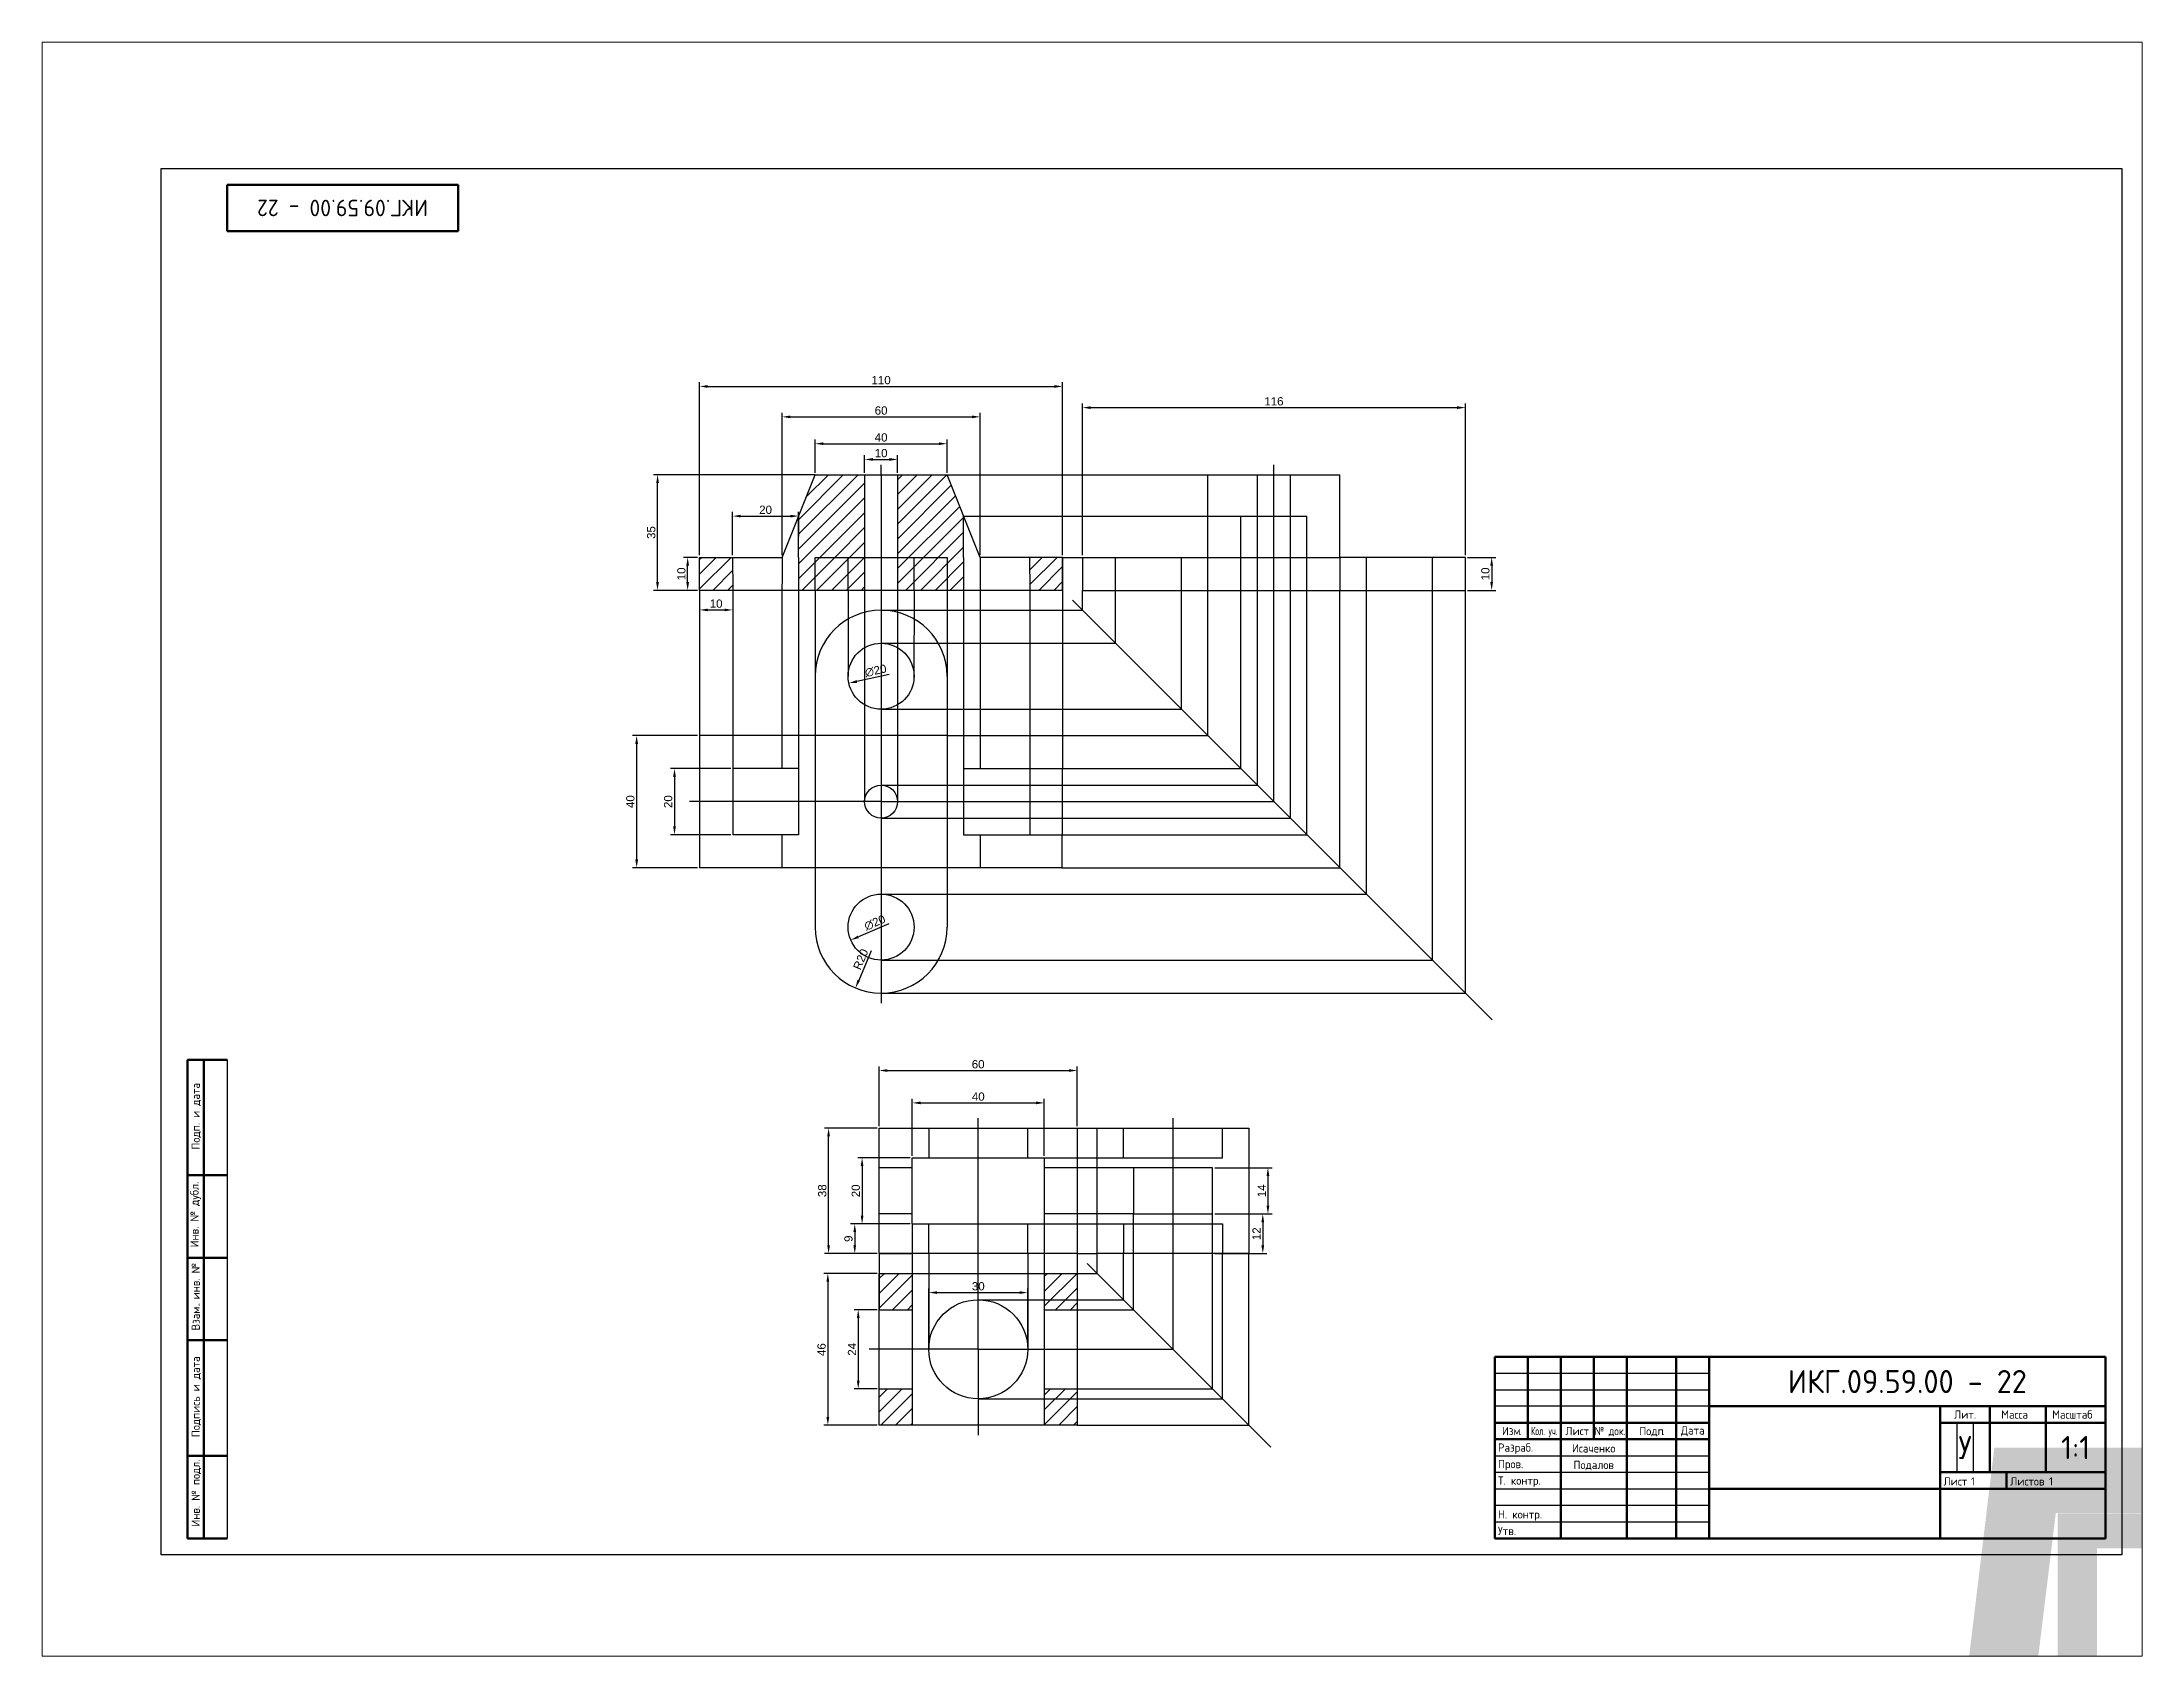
# Paper-space layout 'Лист1' of a CAD drawing. Header units: millimetres. Extents: x 100 to 231, y 56 to 156.
# The model-space entities are those that its viewports show. They can reach past a viewport. Long polylines and large blocks are cut down to what shows.
import ezdxf
from ezdxf.enums import TextEntityAlignment as Align

# ---------------------------------------------------------------- set-up
doc = ezdxf.new("R2018")
doc.units = ezdxf.units.MM
doc.linetypes.add('ACAD_ISO10W100', pattern=[18, 12, -3, 0, -3])
doc.linetypes.add('JIS_02_2.0', pattern=[3, 2, -1])
for name, color, linetype in [('Линия связи', 92, 'Continuous'), ('Невидимая', 140, 'JIS_02_2.0'), ('оси симметрии', 20, 'ACAD_ISO10W100'), ('Размеры', 240, 'Continuous'), ('форматки', 7, 'Continuous'), ('Штриховка', 124, 'Continuous')]:
    doc.layers.add(name, color=color, linetype=linetype)
doc.layers.add('Чертёж', color=7, linetype='Continuous', lineweight=30)
doc.styles.add('GOST-2.304_Type-B', font='GOST Common.ttf')
doc.styles.get("Standard").update_dxf_attribs({"font": 'arial.ttf'})
doc.dimstyles.new('ISO-25', dxfattribs={"dimtxt": 2.5, "dimasz": 2.5, "dimexe": 1.25, "dimexo": 0.625, "dimtad": 1, "dimtxsty": 'Standard', "dimcen": 2.5, "dimadec": 0, "dimazin": 0, "dimtfac": 1, "dimtmove": 0, "dimatfit": 3, "dimfxl": 1, "dimarcsym": 0})
pattern_1 = [(45, (-627.3834, -187.195), (-2.245064, 2.245064), [])]

psp = doc.layouts.new('Лист1')

msp = doc.modelspace()

# ---------------------------------------------------------------- blocks, each defined once
blk = doc.blocks.new('ACAD_SPDS_TB_18')
at = {"linetype": 'Continuous', "lineweight": 60}
for p, q in [((-12, 145), (0, 145)), ((-12, 145), (-12, 0)), ((-7, 145), (-7, 0)), ((-12, 110), (0, 110)), ((-12, 85), (0, 85)), ((-12, 60), (0, 60)), ((-12, 25), (0, 25)), ((-12, 0), (0, 0))]:
    blk.add_line(p, q, dxfattribs=at)
at = {"linetype": 'Continuous', "lineweight": 30}
blk.add_line((0, 145), (0, 0), dxfattribs=at)
at = {"style": 'GOST-2.304_Type-B'}
for s, p in [('Подп. и дата', (-8.25, 117.77)), ('Инв. № дубл.', (-8.62, 88.14)), ('Взам. инв. №', (-8.25, 62.96)), ('. ', (-8.25, 70.58)), ('Подпись и дата', (-8.25, 30.64)), ('Инв. № подл.', (-8.25, 3.57))]:
    blk.add_text(s, height=2.5, rotation=90, dxfattribs=at).set_placement(p)
for tag, p in [('ПОДП_ДАТА_2', (-3.5, 127.5)), ('ИНВ_Н_ДУБЛ', (-3.65, 97.5)), ('ВЗАМ_ИНВ_Н', (-3.5, 71.94)), ('ПОДП_ДАТА_1', (-3.5, 42.5)), ('ИНВ_НОМ_ПОДЛ', (-3.5, 12.5))]:
    blk.add_attdef(tag, text='', height=2.5, rotation=90, dxfattribs=at).set_placement(p, align=Align.MIDDLE_CENTER)
at = {"style": 'GOST-2.304_Type-B', "flags": 1}
blk.add_attdef('ИДЕНТИФИКАТОР_НАДПИСИ', (-12.12, -11.58), '', height=2.5, dxfattribs=at)
blk = doc.blocks.new('ACAD_SPDS_TB_08')
at = {"linetype": 'Continuous', "lineweight": 60}
for p, q in [((0, 0), (0, -14)), ((70, 0), (0, 0)), ((70, 0), (70, -14)), ((70, -14), (0, -14))]:
    blk.add_line(p, q, dxfattribs=at)
at = {"style": 'GOST-2.304_Type-B', "flags": 8}
blk.add_attdef('ОБОЗНАЧЕНИЕ_ДОКУМЕНТА', text='', height=5, dxfattribs=at).set_placement((35, -7), align=Align.MIDDLE_CENTER)
at = {"style": 'GOST-2.304_Type-B', "flags": 1}
blk.add_attdef('ИДЕНТИФИКАТОР_НАДПИСИ', (-0.4, -20.95), '', height=2.5, dxfattribs=at)
blk = doc.blocks.new('ACAD_SPDS_TB_06')
at = {"linetype": 'Continuous', "lineweight": 60}
for p, q in [((-185, 55), (0, 55)), ((-185, 55), (-185, 0)), ((-175, 55), (-175, 30)), ((-165, 55), (-165, 0)), ((-155, 55), (-155, 30)), ((-145, 55), (-145, 0)), ((-130, 55), (-130, 0)), ((-120, 55), (-120, 0)), ((0, 55), (0, 0)), ((-120, 40), (0, 40)), ((-185, 35), (-120, 35)), ((-185, 30), (-120, 30)), ((-120, 15), (0, 15)), ((-185, 0), (0, 0))]:
    blk.add_line(p, q, dxfattribs=at)
at = {"linetype": 'Continuous', "lineweight": 25}
for p, q in [((-185, 50), (-120, 50)), ((-185, 45), (-120, 45)), ((-185, 25), (-120, 25)), ((-185, 20), (-120, 20)), ((-185, 15), (-120, 15)), ((-185, 10), (-120, 10)), ((-185, 5), (-120, 5))]:
    blk.add_line(p, q, dxfattribs=at)
at = {"lineweight": 25}
blk.add_line((-120, 40), (-185, 40), dxfattribs=at)
at = {"lineweight": 60}
for p, q in [((-50, 40), (-50, 0)), ((-35, 40), (-35, 20)), ((-18, 40), (-18, 20)), ((-50, 35), (0, 35)), ((-50, 20), (0, 20)), ((-30, 20), (-30, 15))]:
    blk.add_line(p, q, dxfattribs=at)
for p, q in [((-45, 35), (-45, 20)), ((-40, 35), (-40, 20)), ((-130, 20), (-120, 20))]:
    blk.add_line(p, q)
at = {"style": 'GOST-2.304_Type-B'}
for s, p in [('Изм', (-180, 31.25)), ('Лист', (-160, 31.25)), ('Подп', (-137.5, 31.25)), ('Дата', (-125, 31.44))]:
    blk.add_text(s, height=2.5, dxfattribs=at).set_placement(p, align=Align.CENTER)
at = {"style": 'GOST-2.304_Type-B', "width": 0.70447}
blk.add_text('Кол. уч.', height=2.5, dxfattribs=at).set_placement((-174, 31.25), (-166, 31.25), align=Align.FIT)
at = {"style": 'GOST-2.304_Type-B', "width": 0.9}
blk.add_text('№ док.', height=2.5, dxfattribs=at).set_placement((-150, 31.25), align=Align.CENTER)
at = {"style": 'GOST-2.304_Type-B'}
for s, p in [('Разраб.', (-184, 26.25)), ('.', (-177.56, 31.25)), ('.', (-134.25, 31.25)), ('Пров.', (-184, 21.25)), ('Т. контр.', (-184, 16.25)), ('Лист', (-49.02, 16)), ('Листов', (-28.83, 16)), ('Н. контр.', (-184, 6)), ('Утв.', (-184, 1))]:
    blk.add_text(s, height=2.5, dxfattribs=at).set_placement(p)
at = {"linetype": 'Continuous', "char_height": 2.5, "attachment_point": 5, "style": 'GOST-2.304_Type-B'}
for s, insert, width in [('Лит.', (-42.5, 37.5), 14), ('Масса', (-27.5, 37.5), 14), ('Масштаб', (-10, 37.5), 19)]:
    blk.add_mtext(s, dxfattribs=dict(at, insert=insert, width=width))
at = {"style": 'GOST-2.304_Type-B'}
for tag, p, flags in [('ИДЕНТИФИКАТОР_НАДПИСИ', (-185.34, 60.88), 1), ('ЛИСТ', (-40.73, 16), 8), ('ЛИСТОВ', (-17.07, 16), 8)]:
    blk.add_attdef(tag, p, '', height=2.5, dxfattribs=dict(at, flags=flags))
at = {"style": 'GOST-2.304_Type-B', "flags": 8}
for tag, p in [('ИЗМ_4', (-180, 51)), ('ИЗМ_4_КОЛ_УЧ', (-170, 51)), ('ИЗМ_4_ЛИСТ', (-160, 51)), ('ИЗМ_4_N_ДОК', (-150, 51)), ('ИЗМ_4_ДАТА', (-125, 51)), ('ИЗМ_3', (-180, 46)), ('ИЗМ_3_КОЛ_УЧ', (-170, 46)), ('ИЗМ_3_ЛИСТ', (-160, 46)), ('ИЗМ_3_N_ДОК', (-150, 46)), ('ИЗМ_3_ДАТА', (-125, 46)), ('ИЗМ_2', (-180, 41)), ('ИЗМ_1', (-180, 36)), ('ИЗМ_2_КОЛ_УЧ', (-170, 41)), ('ИЗМ_1_КОЛ_УЧ', (-170, 36)), ('ИЗМ_2_ЛИСТ', (-160, 41)), ('ИЗМ_1_ЛИСТ', (-160, 36)), ('ИЗМ_2_N_ДОК', (-150, 41)), ('ИЗМ_1_N_ДОК', (-150, 36)), ('ИЗМ_2_ДАТА', (-125, 41)), ('ИЗМ_1_ДАТА', (-125, 36)), ('РАЗРАБ_ФИО', (-155, 26)), ('РАЗРАБ_ДАТА', (-125, 26)), ('ПРОВ_ФИО', (-155, 21)), ('ПРОВ_ДАТА', (-125, 21)), ('ДОЛЖНОСТЬ_1', (-175, 11)), ('ДОЛЖНОСТЬ_1_ФИО', (-155, 11)), ('ТКОНТР_ФИО', (-155, 16)), ('ДОЛЖНОСТЬ_1_ДАТА', (-125, 11)), ('ТКОНТР_ДАТА', (-125, 16)), ('НКОНТР_ФИО', (-155, 6)), ('НКОНТР_ДАТА', (-125, 6)), ('УТВ_ФИО', (-155, 1)), ('УТВ_ДАТА', (-125, 1))]:
    blk.add_attdef(tag, text='', height=2.5, dxfattribs=at).set_placement(p, align=Align.CENTER)
at = {"style": 'GOST-2.304_Type-B'}
blk.add_attdef('ОБОЗНАЧЕНИЕ_ДОКУМЕНТА', text='', height=5, dxfattribs=at).set_placement((-60, 47.5), align=Align.MIDDLE_CENTER)
at = {"lineweight": 30, "flags": 104}
for tag, p in [('НАИМЕНОВАНИЕ_ДОКУМЕНТА', (-85, 27.5)), ('ОБОЗНАЧЕНИЕ_МАТЕРИАЛА', (-85, 7.5)), ('НАИМЕНОВАНИЕ_ПРЕДПРИЯТИЯ', (-25, 7.5))]:
    blk.add_attdef(tag, text='', height=3.5, dxfattribs=at).set_placement(p, align=Align.MIDDLE_CENTER)
at = {"style": 'GOST-2.304_Type-B', "flags": 8}
for tag, p in [('Л1', (-47.5, 27.5)), ('Л2', (-42.5, 27.5)), ('Л3', (-37.5, 27.5)), ('МАССА', (-26.5, 27.5)), ('МАСШТАБ', (-9, 27.5))]:
    blk.add_attdef(tag, text='', height=2.5, dxfattribs=at).set_placement(p, align=Align.MIDDLE_CENTER)
blk = doc.blocks.new('*D27')
at = {"layer": 'Defpoints', "color": 0, "transparency": 16777216}
for p in [(1985.12, 2539.91), (1997.86, 2539.9), (1997.82, 2504.9)]:
    blk.add_point(p, dxfattribs=at)
at = {"layer": 'Размеры', "color": 0, "lineweight": -2, "transparency": 16777216}
for p, q in [((1997.23, 2539.9), (1983.87, 2539.91)), ((1985.09, 2507.41), (1985.11, 2537.41)), ((1997.2, 2504.9), (1983.83, 2504.91))]:
    blk.add_line(p, q, dxfattribs=at)
at = {"layer": 'Размеры', "color": 0, "transparency": 16777216}
for points in [[(1984.7, 2537.41), (1985.53, 2537.41), (1985.12, 2539.91)], [(1984.67, 2507.41), (1985.5, 2507.41), (1985.08, 2504.91)]]:
    blk.add_solid(points, dxfattribs=at)
at = {"layer": 'Размеры', "color": 0, "transparency": 16777216, "insert": (1983.2, 2522.41), "char_height": 2.5, "attachment_point": 5, "rotation": 89.94751}
blk.add_mtext('35', dxfattribs=at)
blk = doc.blocks.new('*D28')
at = {"layer": 'Defpoints', "color": 0, "transparency": 16777216}
for p in [(1994.22, 2514.9), (1997.82, 2514.9), (1997.82, 2504.9)]:
    blk.add_point(p, dxfattribs=at)
at = {"layer": 'Размеры', "color": 0, "lineweight": -2, "transparency": 16777216}
for p, q in [((1997.2, 2514.9), (1992.97, 2514.9)), ((1994.22, 2507.4), (1994.22, 2512.4)), ((1997.2, 2504.9), (1992.97, 2504.9))]:
    blk.add_line(p, q, dxfattribs=at)
at = {"layer": 'Размеры', "color": 0, "transparency": 16777216}
for points in [[(1993.81, 2512.4), (1994.64, 2512.4), (1994.22, 2514.9)], [(1993.81, 2507.4), (1994.64, 2507.4), (1994.22, 2504.9)]]:
    blk.add_solid(points, dxfattribs=at)
at = {"layer": 'Размеры', "color": 0, "transparency": 16777216, "insert": (1992.32, 2509.9), "char_height": 2.5, "attachment_point": 5, "rotation": 90}
blk.add_mtext('10', dxfattribs=at)
blk = doc.blocks.new('*D29')
at = {"layer": 'Defpoints', "color": 0, "transparency": 16777216}
for p in [(2072.82, 2549.33), (2032.82, 2539.9), (2072.82, 2539.9)]:
    blk.add_point(p, dxfattribs=at)
at = {"layer": 'Размеры', "color": 0, "lineweight": -2, "transparency": 16777216}
for p, q in [((2032.82, 2540.52), (2032.82, 2550.58)), ((2035.32, 2549.33), (2070.32, 2549.33)), ((2072.82, 2540.52), (2072.82, 2550.58))]:
    blk.add_line(p, q, dxfattribs=at)
at = {"layer": 'Размеры', "color": 0, "transparency": 16777216}
for points in [[(2035.32, 2549.75), (2035.32, 2548.92), (2032.82, 2549.33)], [(2070.32, 2549.75), (2070.32, 2548.92), (2072.82, 2549.33)]]:
    blk.add_solid(points, dxfattribs=at)
at = {"layer": 'Размеры', "color": 0, "transparency": 16777216, "insert": (2052.82, 2551.23), "char_height": 2.5, "attachment_point": 5}
blk.add_mtext('40', dxfattribs=at)
blk = doc.blocks.new('*D30')
at = {"layer": 'Defpoints', "color": 0, "transparency": 16777216}
for p in [(2082.82, 2557.47), (2022.82, 2514.9), (2082.82, 2514.9)]:
    blk.add_point(p, dxfattribs=at)
at = {"layer": 'Размеры', "color": 0, "lineweight": -2, "transparency": 16777216}
for p, q in [((2022.82, 2515.52), (2022.82, 2558.72)), ((2025.32, 2557.47), (2080.32, 2557.47)), ((2082.82, 2515.52), (2082.82, 2558.72))]:
    blk.add_line(p, q, dxfattribs=at)
at = {"layer": 'Размеры', "color": 0, "transparency": 16777216}
for points in [[(2025.32, 2557.88), (2025.32, 2557.05), (2022.82, 2557.47)], [(2080.32, 2557.88), (2080.32, 2557.05), (2082.82, 2557.47)]]:
    blk.add_solid(points, dxfattribs=at)
at = {"layer": 'Размеры', "color": 0, "transparency": 16777216, "insert": (2052.82, 2559.37), "char_height": 2.5, "attachment_point": 5}
blk.add_mtext('60', dxfattribs=at)
blk = doc.blocks.new('*D31')
at = {"layer": 'Defpoints', "color": 0, "transparency": 16777216}
for p in [(2107.82, 2566.68), (1997.82, 2514.9), (2107.82, 2514.9)]:
    blk.add_point(p, dxfattribs=at)
at = {"layer": 'Размеры', "color": 0, "lineweight": -2, "transparency": 16777216}
for p, q in [((1997.82, 2515.52), (1997.82, 2567.93)), ((2000.32, 2566.68), (2105.32, 2566.68)), ((2107.82, 2515.52), (2107.82, 2567.93))]:
    blk.add_line(p, q, dxfattribs=at)
at = {"layer": 'Размеры', "color": 0, "transparency": 16777216}
for points in [[(2000.32, 2567.1), (2000.32, 2566.26), (1997.82, 2566.68)], [(2105.32, 2567.1), (2105.32, 2566.26), (2107.82, 2566.68)]]:
    blk.add_solid(points, dxfattribs=at)
at = {"layer": 'Размеры', "color": 0, "transparency": 16777216, "insert": (2052.82, 2568.58), "char_height": 2.5, "attachment_point": 5}
blk.add_mtext('110', dxfattribs=at)
blk = doc.blocks.new('*D32')
at = {"layer": 'Defpoints', "color": 0, "transparency": 16777216}
for p in [(2027.83, 2527.4), (2007.82, 2514.9), (2027.82, 2514.9)]:
    blk.add_point(p, dxfattribs=at)
at = {"layer": 'Размеры', "color": 0, "lineweight": -2, "transparency": 16777216}
for p, q in [((2007.82, 2515.52), (2007.83, 2528.65)), ((2010.33, 2527.4), (2025.33, 2527.4)), ((2027.82, 2515.52), (2027.83, 2528.65))]:
    blk.add_line(p, q, dxfattribs=at)
at = {"layer": 'Размеры', "color": 0, "transparency": 16777216}
for points in [[(2010.33, 2527.82), (2010.33, 2526.98), (2007.83, 2527.4)], [(2025.33, 2527.81), (2025.33, 2526.98), (2027.83, 2527.4)]]:
    blk.add_solid(points, dxfattribs=at)
at = {"layer": 'Размеры', "color": 0, "transparency": 16777216, "insert": (2017.83, 2529.3), "char_height": 2.5, "attachment_point": 5, "rotation": 359.99139}
blk.add_mtext('20', dxfattribs=at)
blk = doc.blocks.new('*D33')
at = {"layer": 'Defpoints', "color": 0, "transparency": 16777216}
for p in [(1997.82, 2504.9), (2007.89, 2504.9), (2007.89, 2498.98)]:
    blk.add_point(p, dxfattribs=at)
at = {"layer": 'Размеры', "color": 0, "lineweight": -2, "transparency": 16777216}
for p, q in [((1997.82, 2504.27), (1997.82, 2497.73)), ((2007.89, 2504.27), (2007.89, 2497.73)), ((2000.32, 2498.98), (2005.39, 2498.98))]:
    blk.add_line(p, q, dxfattribs=at)
at = {"layer": 'Размеры', "color": 0, "transparency": 16777216}
for points in [[(2000.32, 2499.39), (2000.32, 2498.56), (1997.82, 2498.98)], [(2005.39, 2499.39), (2005.39, 2498.56), (2007.89, 2498.98)]]:
    blk.add_solid(points, dxfattribs=at)
at = {"layer": 'Размеры', "color": 0, "transparency": 16777216, "insert": (2002.85, 2500.88), "char_height": 2.5, "attachment_point": 5}
blk.add_mtext('10', dxfattribs=at)
blk = doc.blocks.new('*D34')
at = {"layer": 'Defpoints', "color": 0, "transparency": 16777216}
for p in [(2047.82, 2539.9), (2057.82, 2544.57), (2057.82, 2539.9)]:
    blk.add_point(p, dxfattribs=at)
at = {"layer": 'Размеры', "color": 0, "lineweight": -2, "transparency": 16777216}
for p, q in [((2047.82, 2540.52), (2047.82, 2545.82)), ((2057.82, 2540.52), (2057.82, 2545.82)), ((2050.32, 2544.57), (2055.32, 2544.57))]:
    blk.add_line(p, q, dxfattribs=at)
at = {"layer": 'Размеры', "color": 0, "transparency": 16777216}
for points in [[(2050.32, 2544.98), (2050.32, 2544.15), (2047.82, 2544.57)], [(2055.32, 2544.98), (2055.32, 2544.15), (2057.82, 2544.57)]]:
    blk.add_solid(points, dxfattribs=at)
at = {"layer": 'Размеры', "color": 0, "transparency": 16777216, "insert": (2052.82, 2546.47), "char_height": 2.5, "attachment_point": 5}
blk.add_mtext('10', dxfattribs=at)
blk = doc.blocks.new('*D36')
at = {"layer": 'Defpoints', "color": 0, "transparency": 16777216}
for p in [(2062.01, 2406.84), (2043.63, 2398.96)]:
    blk.add_point(p, dxfattribs=at)
at = {"layer": 'Размеры', "color": 0, "lineweight": -2, "transparency": 16777216}
blk.add_line((2055.16, 2403.9), (2045.93, 2399.94), dxfattribs=at)
at = {"layer": 'Размеры', "color": 0, "transparency": 16777216}
blk.add_solid([(2045.77, 2400.32), (2046.1, 2399.56), (2043.63, 2398.96)], dxfattribs=at)
at = {"layer": 'Размеры', "color": 0, "transparency": 16777216, "insert": (2050.92, 2404.23), "char_height": 2.5, "attachment_point": 5, "rotation": 23.23152}
blk.add_mtext('∅20', dxfattribs=at)
blk = doc.blocks.new('*D37')
at = {"layer": 'Defpoints', "color": 0, "transparency": 16777216}
for p in [(2052.82, 2402.9), (2045.07, 2384.47)]:
    blk.add_point(p, dxfattribs=at)
at = {"layer": 'Размеры', "color": 0, "lineweight": -2, "transparency": 16777216}
blk.add_line((2049.8, 2395.72), (2046.04, 2386.77), dxfattribs=at)
at = {"layer": 'Размеры', "color": 0, "transparency": 16777216}
blk.add_solid([(2045.65, 2386.93), (2046.42, 2386.61), (2045.07, 2384.47)], dxfattribs=at)
at = {"layer": 'Размеры', "color": 0, "transparency": 16777216, "insert": (2046.65, 2393.14), "char_height": 2.5, "attachment_point": 5, "rotation": 67.18239}
blk.add_mtext('R20', dxfattribs=at)
blk = doc.blocks.new('*D38')
at = {"layer": 'Defpoints', "color": 0, "transparency": 16777216}
for p in [(2097.26, 2292.18), (2067.26, 2275.01), (2097.26, 2275.01)]:
    blk.add_point(p, dxfattribs=at)
at = {"layer": 'Размеры', "color": 0, "lineweight": -2, "transparency": 16777216}
for p, q in [((2067.26, 2275.64), (2067.26, 2293.43)), ((2069.76, 2292.18), (2094.76, 2292.18)), ((2097.26, 2275.64), (2097.26, 2293.43))]:
    blk.add_line(p, q, dxfattribs=at)
at = {"layer": 'Размеры', "color": 0, "transparency": 16777216}
for points in [[(2069.76, 2292.6), (2069.76, 2291.77), (2067.26, 2292.18)], [(2094.76, 2292.6), (2094.76, 2291.77), (2097.26, 2292.18)]]:
    blk.add_solid(points, dxfattribs=at)
at = {"layer": 'Размеры', "color": 0, "transparency": 16777216, "insert": (2082.26, 2294.09), "char_height": 2.5, "attachment_point": 5}
blk.add_mtext('30', dxfattribs=at)
blk = doc.blocks.new('*D39')
at = {"layer": 'Defpoints', "color": 0, "transparency": 16777216}
for p in [(2112.26, 2359.45), (2052.26, 2342.01), (2112.26, 2342.01)]:
    blk.add_point(p, dxfattribs=at)
at = {"layer": 'Размеры', "color": 0, "lineweight": -2, "transparency": 16777216}
for p, q in [((2052.26, 2342.64), (2052.26, 2360.7)), ((2112.26, 2342.64), (2112.26, 2360.7)), ((2054.76, 2359.45), (2109.76, 2359.45))]:
    blk.add_line(p, q, dxfattribs=at)
at = {"layer": 'Размеры', "color": 0, "transparency": 16777216}
for points in [[(2054.76, 2359.87), (2054.76, 2359.04), (2052.26, 2359.45)], [(2109.76, 2359.87), (2109.76, 2359.04), (2112.26, 2359.45)]]:
    blk.add_solid(points, dxfattribs=at)
at = {"layer": 'Размеры', "color": 0, "transparency": 16777216, "insert": (2082.22, 2361.35), "char_height": 2.5, "attachment_point": 5}
blk.add_mtext('60', dxfattribs=at)
blk = doc.blocks.new('*D40')
at = {"layer": 'Defpoints', "color": 0, "transparency": 16777216}
for p in [(2036.91, 2342.01), (2052.26, 2342.01), (2052.26, 2304.01)]:
    blk.add_point(p, dxfattribs=at)
at = {"layer": 'Размеры', "color": 0, "lineweight": -2, "transparency": 16777216}
for p, q in [((2051.63, 2342.01), (2035.66, 2342.01)), ((2036.91, 2306.51), (2036.91, 2339.51)), ((2051.63, 2304.01), (2035.66, 2304.01))]:
    blk.add_line(p, q, dxfattribs=at)
at = {"layer": 'Размеры', "color": 0, "transparency": 16777216}
for points in [[(2036.49, 2339.51), (2037.32, 2339.51), (2036.91, 2342.01)], [(2036.49, 2306.51), (2037.32, 2306.51), (2036.91, 2304.01)]]:
    blk.add_solid(points, dxfattribs=at)
at = {"layer": 'Размеры', "color": 0, "transparency": 16777216, "insert": (2035, 2323.04), "char_height": 2.5, "attachment_point": 5, "rotation": 90}
blk.add_mtext('38', dxfattribs=at)
blk = doc.blocks.new('*D41')
at = {"layer": 'Defpoints', "color": 0, "transparency": 16777216}
for p in [(2062.26, 2333.01), (2047.07, 2313.01), (2062.26, 2313.01)]:
    blk.add_point(p, dxfattribs=at)
at = {"layer": 'Размеры', "color": 0, "lineweight": -2, "transparency": 16777216}
for p, q in [((2061.63, 2333.01), (2045.82, 2333.01)), ((2047.07, 2330.51), (2047.07, 2315.51)), ((2061.63, 2313.01), (2045.82, 2313.01))]:
    blk.add_line(p, q, dxfattribs=at)
at = {"layer": 'Размеры', "color": 0, "transparency": 16777216}
for points in [[(2046.65, 2330.51), (2047.48, 2330.51), (2047.07, 2333.01)], [(2046.65, 2315.51), (2047.48, 2315.51), (2047.07, 2313.01)]]:
    blk.add_solid(points, dxfattribs=at)
at = {"layer": 'Размеры', "color": 0, "transparency": 16777216, "insert": (2045.16, 2323.01), "char_height": 2.5, "attachment_point": 5, "rotation": 90}
blk.add_mtext('20', dxfattribs=at)
blk = doc.blocks.new('*D42')
at = {"layer": 'Defpoints', "color": 0, "transparency": 16777216}
for p in [(2052.26, 2313.01), (2044.85, 2304.01), (2052.26, 2304.01)]:
    blk.add_point(p, dxfattribs=at)
at = {"layer": 'Размеры', "color": 0, "lineweight": -2, "transparency": 16777216}
for p, q in [((2051.63, 2313.01), (2043.6, 2313.01)), ((2044.85, 2310.51), (2044.85, 2306.51)), ((2051.63, 2304.01), (2043.6, 2304.01))]:
    blk.add_line(p, q, dxfattribs=at)
at = {"layer": 'Размеры', "color": 0, "transparency": 16777216}
for points in [[(2044.43, 2310.51), (2045.26, 2310.51), (2044.85, 2313.01)], [(2044.43, 2306.51), (2045.26, 2306.51), (2044.85, 2304.01)]]:
    blk.add_solid(points, dxfattribs=at)
at = {"layer": 'Размеры', "color": 0, "transparency": 16777216, "insert": (2042.95, 2308.51), "char_height": 2.5, "attachment_point": 5, "rotation": 90}
blk.add_mtext('9', dxfattribs=at)
blk = doc.blocks.new('*D43')
at = {"layer": 'Defpoints', "color": 0, "transparency": 16777216}
for p in [(2102.26, 2349.65), (2062.26, 2333.01), (2102.26, 2333.01)]:
    blk.add_point(p, dxfattribs=at)
at = {"layer": 'Размеры', "color": 0, "lineweight": -2, "transparency": 16777216}
for p, q in [((2062.26, 2333.64), (2062.26, 2350.9)), ((2064.76, 2349.65), (2099.76, 2349.65)), ((2102.26, 2333.64), (2102.26, 2350.9))]:
    blk.add_line(p, q, dxfattribs=at)
at = {"layer": 'Размеры', "color": 0, "transparency": 16777216}
for points in [[(2064.76, 2350.07), (2064.76, 2349.23), (2062.26, 2349.65)], [(2099.76, 2350.07), (2099.76, 2349.23), (2102.26, 2349.65)]]:
    blk.add_solid(points, dxfattribs=at)
at = {"layer": 'Размеры', "color": 0, "transparency": 16777216, "insert": (2082.26, 2351.55), "char_height": 2.5, "attachment_point": 5}
blk.add_mtext('40', dxfattribs=at)
blk = doc.blocks.new('*D45')
at = {"layer": 'Defpoints', "color": 0, "transparency": 16777216}
for p in [(2052.26, 2298.01), (2036.69, 2252.01), (2052.26, 2252.01)]:
    blk.add_point(p, dxfattribs=at)
at = {"layer": 'Размеры', "color": 0, "lineweight": -2, "transparency": 16777216}
for p, q in [((2051.63, 2298.01), (2035.44, 2298.01)), ((2036.69, 2295.51), (2036.69, 2254.51)), ((2051.63, 2252.01), (2035.44, 2252.01))]:
    blk.add_line(p, q, dxfattribs=at)
at = {"layer": 'Размеры', "color": 0, "transparency": 16777216}
for points in [[(2036.27, 2295.51), (2037.1, 2295.51), (2036.69, 2298.01)], [(2036.27, 2254.51), (2037.1, 2254.51), (2036.69, 2252.01)]]:
    blk.add_solid(points, dxfattribs=at)
at = {"layer": 'Размеры', "color": 0, "transparency": 16777216, "insert": (2034.79, 2274.91), "char_height": 2.5, "attachment_point": 5, "rotation": 90}
blk.add_mtext('46', dxfattribs=at)
blk = doc.blocks.new('*D47')
at = {"layer": 'Defpoints', "color": 0, "transparency": 16777216}
for p in [(2052.26, 2287.01), (2045.89, 2263.01), (2052.26, 2263.01)]:
    blk.add_point(p, dxfattribs=at)
at = {"layer": 'Размеры', "color": 0, "lineweight": -2, "transparency": 16777216}
for p, q in [((2051.63, 2287.01), (2044.64, 2287.01)), ((2045.89, 2284.51), (2045.89, 2265.51)), ((2051.63, 2263.01), (2044.64, 2263.01))]:
    blk.add_line(p, q, dxfattribs=at)
at = {"layer": 'Размеры', "color": 0, "transparency": 16777216}
for points in [[(2045.48, 2284.51), (2046.31, 2284.51), (2045.89, 2287.01)], [(2045.48, 2265.51), (2046.31, 2265.51), (2045.89, 2263.01)]]:
    blk.add_solid(points, dxfattribs=at)
at = {"layer": 'Размеры', "color": 0, "transparency": 16777216, "insert": (2044.01, 2275.01), "char_height": 2.5, "attachment_point": 5, "rotation": 90}
blk.add_mtext('24', dxfattribs=at)
blk = doc.blocks.new('*D48')
at = {"layer": 'Defpoints', "color": 0, "transparency": 16777216}
for p in [(2153.26, 2330.01), (2153.26, 2316.01), (2170.01, 2316.01)]:
    blk.add_point(p, dxfattribs=at)
at = {"layer": 'Размеры', "color": 0, "lineweight": -2, "transparency": 16777216}
for p, q in [((2153.88, 2330.01), (2171.26, 2330.01)), ((2170.01, 2327.51), (2170.01, 2318.51)), ((2153.88, 2316.01), (2171.26, 2316.01))]:
    blk.add_line(p, q, dxfattribs=at)
at = {"layer": 'Размеры', "color": 0, "transparency": 16777216}
for points in [[(2169.59, 2327.51), (2170.43, 2327.51), (2170.01, 2330.01)], [(2169.59, 2318.51), (2170.43, 2318.51), (2170.01, 2316.01)]]:
    blk.add_solid(points, dxfattribs=at)
at = {"layer": 'Размеры', "color": 0, "transparency": 16777216, "insert": (2168.13, 2323.01), "char_height": 2.5, "attachment_point": 5, "rotation": 90}
blk.add_mtext('14', dxfattribs=at)
blk = doc.blocks.new('*D49')
at = {"layer": 'Defpoints', "color": 0, "transparency": 16777216}
for p in [(2153.26, 2316.01), (2153.26, 2304.01), (2168.45, 2304.01)]:
    blk.add_point(p, dxfattribs=at)
at = {"layer": 'Размеры', "color": 0, "lineweight": -2, "transparency": 16777216}
for p, q in [((2153.88, 2316.01), (2169.7, 2316.01)), ((2168.45, 2313.51), (2168.45, 2306.51)), ((2153.88, 2304.01), (2169.7, 2304.01))]:
    blk.add_line(p, q, dxfattribs=at)
at = {"layer": 'Размеры', "color": 0, "transparency": 16777216}
for points in [[(2168.03, 2313.51), (2168.86, 2313.51), (2168.45, 2316.01)], [(2168.03, 2306.51), (2168.86, 2306.51), (2168.45, 2304.01)]]:
    blk.add_solid(points, dxfattribs=at)
at = {"layer": 'Размеры', "color": 0, "transparency": 16777216, "insert": (2166.57, 2310.01), "char_height": 2.5, "attachment_point": 5, "rotation": 90}
blk.add_mtext('12', dxfattribs=at)
blk = doc.blocks.new('*D50')
at = {"layer": 'Defpoints', "color": 0, "transparency": 16777216}
for p in [(2043.05, 2476.78), (2062.6, 2481.02)]:
    blk.add_point(p, dxfattribs=at)
at = {"layer": 'Размеры', "color": 0, "lineweight": -2, "transparency": 16777216}
blk.add_line((2055.31, 2479.44), (2045.49, 2477.31), dxfattribs=at)
at = {"layer": 'Размеры', "color": 0, "transparency": 16777216}
blk.add_solid([(2045.41, 2477.72), (2045.58, 2476.9), (2043.05, 2476.78)], dxfattribs=at)
at = {"layer": 'Размеры', "color": 0, "transparency": 16777216, "insert": (2051.21, 2480.57), "char_height": 2.5, "attachment_point": 5, "rotation": 12.22068}
blk.add_mtext('∅20', dxfattribs=at)
blk = doc.blocks.new('*D51')
at = {"layer": 'Defpoints', "color": 0, "transparency": 16777216}
for p in [(2007.89, 2450.9), (1990.23, 2430.9), (2007.89, 2430.9)]:
    blk.add_point(p, dxfattribs=at)
at = {"layer": 'Размеры', "color": 0, "lineweight": -2, "transparency": 16777216}
for p, q in [((2007.26, 2450.9), (1988.98, 2450.9)), ((1990.23, 2448.4), (1990.23, 2433.4)), ((2007.26, 2430.9), (1988.98, 2430.9))]:
    blk.add_line(p, q, dxfattribs=at)
at = {"layer": 'Размеры', "color": 0, "transparency": 16777216}
for points in [[(1989.82, 2448.4), (1990.65, 2448.4), (1990.23, 2450.9)], [(1989.82, 2433.4), (1990.65, 2433.4), (1990.23, 2430.9)]]:
    blk.add_solid(points, dxfattribs=at)
at = {"layer": 'Размеры', "color": 0, "transparency": 16777216, "insert": (1988.33, 2440.9), "char_height": 2.5, "attachment_point": 5, "rotation": 90}
blk.add_mtext('20', dxfattribs=at)
blk = doc.blocks.new('*D52')
at = {"layer": 'Defpoints', "color": 0, "transparency": 16777216}
for p in [(1997.82, 2460.9), (1978.77, 2420.9), (1997.82, 2420.9)]:
    blk.add_point(p, dxfattribs=at)
at = {"layer": 'Размеры', "color": 0, "lineweight": -2, "transparency": 16777216}
for p, q in [((1997.2, 2460.9), (1977.52, 2460.9)), ((1978.77, 2458.4), (1978.77, 2423.4)), ((1997.2, 2420.9), (1977.52, 2420.9))]:
    blk.add_line(p, q, dxfattribs=at)
at = {"layer": 'Размеры', "color": 0, "transparency": 16777216}
for points in [[(1978.35, 2458.4), (1979.19, 2458.4), (1978.77, 2460.9)], [(1978.35, 2423.4), (1979.19, 2423.4), (1978.77, 2420.9)]]:
    blk.add_solid(points, dxfattribs=at)
at = {"layer": 'Размеры', "color": 0, "transparency": 16777216, "insert": (1976.87, 2440.9), "char_height": 2.5, "attachment_point": 5, "rotation": 90}
blk.add_mtext('40', dxfattribs=at)
blk = doc.blocks.new('*D53')
at = {"layer": 'Defpoints', "color": 0, "transparency": 16777216}
for p in [(2229.82, 2514.9), (2229.82, 2504.9), (2237.79, 2504.9)]:
    blk.add_point(p, dxfattribs=at)
at = {"layer": 'Размеры', "color": 0, "lineweight": -2, "transparency": 16777216}
for p, q in [((2230.45, 2514.9), (2239.04, 2514.9)), ((2237.79, 2512.4), (2237.79, 2507.4)), ((2230.45, 2504.9), (2239.04, 2504.9))]:
    blk.add_line(p, q, dxfattribs=at)
at = {"layer": 'Размеры', "color": 0, "transparency": 16777216}
for points in [[(2237.37, 2512.4), (2238.2, 2512.4), (2237.79, 2514.9)], [(2237.37, 2507.4), (2238.2, 2507.4), (2237.79, 2504.9)]]:
    blk.add_solid(points, dxfattribs=at)
at = {"layer": 'Размеры', "color": 0, "transparency": 16777216, "insert": (2235.89, 2509.9), "char_height": 2.5, "attachment_point": 5, "rotation": 90}
blk.add_mtext('10', dxfattribs=at)
blk = doc.blocks.new('*D54')
at = {"layer": 'Defpoints', "color": 0, "transparency": 16777216}
for p in [(2229.82, 2560.26), (2113.82, 2514.9), (2229.82, 2514.9)]:
    blk.add_point(p, dxfattribs=at)
at = {"layer": 'Размеры', "color": 0, "lineweight": -2, "transparency": 16777216}
for p, q in [((2113.82, 2515.52), (2113.82, 2561.51)), ((2116.32, 2560.26), (2227.32, 2560.26)), ((2229.82, 2515.52), (2229.82, 2561.51))]:
    blk.add_line(p, q, dxfattribs=at)
at = {"layer": 'Размеры', "color": 0, "transparency": 16777216}
for points in [[(2116.32, 2560.68), (2116.32, 2559.84), (2113.82, 2560.26)], [(2227.32, 2560.68), (2227.32, 2559.84), (2229.82, 2560.26)]]:
    blk.add_solid(points, dxfattribs=at)
at = {"layer": 'Размеры', "color": 0, "transparency": 16777216, "insert": (2171.82, 2562.16), "char_height": 2.5, "attachment_point": 5}
blk.add_mtext('116', dxfattribs=at)

# ---------------------------------------------------------------- dimensions: what is measured, and where the dimension line sits
at = {"layer": 'Размеры'}
for base, p1, p2, picture, middle in [((2107.823, 2566.679), (1997.823, 2514.9), (2107.823, 2514.9), '*D31', (2052.823, 2566.679)), ((2082.823, 2557.465), (2022.823, 2514.896), (2082.823, 2514.898), '*D30', (2052.823, 2557.465)), ((2072.823, 2549.333), (2032.823, 2539.9), (2072.823, 2539.9), '*D29', (2052.823, 2549.333)), ((2112.256, 2359.454), (2052.256, 2342.012), (2112.256, 2342.012), '*D39', (2082.218, 2359.454))]:
    dim = msp.add_linear_dim(base=base, p1=p1, p2=p2, dimstyle='ISO-25', dxfattribs=at)
    dim.commit()
    dim.dimension.update_dxf_attribs({"geometry": picture, "text_midpoint": middle, "dimtype": 160})
for base, p1, p2, picture, middle in [((2229.823, 2560.26), (2113.823, 2514.9), (2229.823, 2514.9), '*D54', (2171.823, 2562.161)), ((2057.823, 2544.566), (2047.823, 2539.9), (2057.823, 2539.9), '*D34', (2052.823, 2546.468)), ((2102.256, 2349.651), (2062.256, 2333.012), (2102.256, 2333.012), '*D43', (2082.256, 2351.552)), ((2097.256, 2292.185), (2067.256, 2275.012), (2097.256, 2275.012), '*D38', (2082.256, 2294.087))]:
    dim = msp.add_linear_dim(base=base, p1=p1, p2=p2, dimstyle='ISO-25', dxfattribs=at)
    dim.commit()
    dim.dimension.update_dxf_attribs({"geometry": picture, "text_midpoint": middle})
for p1, p2, distance, picture, middle in [((1997.823, 2504.9), (1997.855, 2539.9), 12.74, '*D27', (1983.197, 2522.413)), ((2007.823, 2514.898), (2027.823, 2514.895), 12.503, '*D32', (2017.825, 2529.301))]:
    dim = msp.add_aligned_dim(p1=p1, p2=p2, distance=distance, dimstyle='ISO-25', dxfattribs=at)
    dim.commit()
    dim.dimension.update_dxf_attribs({"geometry": picture, "text_midpoint": middle})
for base, p1, p2, picture, middle in [((1994.224, 2514.9), (1997.823, 2504.9), (1997.823, 2514.9), '*D28', (1992.322, 2509.9)), ((2237.787, 2504.9), (2229.823, 2514.9), (2229.823, 2504.9), '*D53', (2235.886, 2509.9)), ((1978.771, 2420.9), (1997.823, 2460.9), (1997.823, 2420.9), '*D52', (1976.87, 2440.9)), ((1990.235, 2430.9), (2007.886, 2450.9), (2007.886, 2430.9), '*D51', (1988.333, 2440.9)), ((2047.065, 2313.012), (2062.256, 2333.012), (2062.256, 2313.012), '*D41', (2045.164, 2323.012)), ((2170.011, 2316.012), (2153.256, 2330.012), (2153.256, 2316.012), '*D48', (2168.13, 2323.012)), ((2168.448, 2304.012), (2153.256, 2316.012), (2153.256, 2304.012), '*D49', (2166.568, 2310.012)), ((2044.846, 2304.012), (2052.256, 2313.012), (2052.256, 2304.012), '*D42', (2042.945, 2308.512)), ((2045.894, 2263.012), (2052.256, 2287.012), (2052.256, 2263.012), '*D47', (2044.014, 2275.012))]:
    dim = msp.add_linear_dim(base=base, p1=p1, p2=p2, angle=90, dimstyle='ISO-25', dxfattribs=at)
    dim.commit()
    dim.dimension.update_dxf_attribs({"geometry": picture, "text_midpoint": middle})
dim = msp.add_linear_dim(base=(2007.886, 2498.978), p1=(1997.823, 2504.9), p2=(2007.886, 2504.898), text='10', dimstyle='ISO-25', dxfattribs=at)
dim.commit()
dim.dimension.update_dxf_attribs({"geometry": '*D33', "text_midpoint": (2002.854, 2500.879)})
for p1, p2, picture, middle in [((2062.597, 2481.016), (2043.05, 2476.783), '*D50', (2051.622, 2478.639)), ((2062.013, 2406.845), (2043.634, 2398.956), '*D36', (2051.694, 2402.416))]:
    dim = msp.add_diameter_dim_2p(p1=p1, p2=p2, dimstyle='ISO-25', dxfattribs=at)
    dim.commit()
    dim.dimension.update_dxf_attribs({"geometry": picture, "text_midpoint": middle, "dimtype": 163})
dim = msp.add_radius_dim(center=(2052.823, 2402.9), mpoint=(2045.067, 2384.465), dimstyle='ISO-25', dxfattribs=at)
dim.commit()
dim.dimension.update_dxf_attribs({"geometry": '*D37', "text_midpoint": (2048.405, 2392.399), "dimtype": 164})
for base, p1, p2, picture, middle in [((2036.906, 2342.012), (2052.256, 2304.012), (2052.256, 2342.012), '*D40', (2036.906, 2323.043)), ((2036.687, 2252.012), (2052.256, 2298.012), (2052.256, 2252.012), '*D45', (2036.687, 2274.911))]:
    dim = msp.add_linear_dim(base=base, p1=p1, p2=p2, angle=90, dimstyle='ISO-25', dxfattribs=at)
    dim.commit()
    dim.dimension.update_dxf_attribs({"geometry": picture, "text_midpoint": middle, "dimtype": 160})

# ---------------------------------------------------------------- hatches: boundary and pattern name
at = {"layer": 'Штриховка', "true_color": 0x139b48}
h = msp.add_hatch(dxfattribs=at)
h.set_pattern_fill('ANSI31', color=114)
h.set_pattern_definition(pattern_1)
h.paths.add_polyline_path([(2047.823, 2539.9), (2032.823, 2539.9), (2027.864, 2527.499), (2027.823, 2514.895), (2027.791, 2504.9), (2032.823, 2504.9), (2032.823, 2514.9), (2047.823, 2514.9)])
h.paths.add_polyline_path([(2077.82, 2527.408), (2072.823, 2539.9), (2057.823, 2539.9), (2057.823, 2514.9), (2072.823, 2514.9), (2072.823, 2504.9), (2077.826, 2504.9), (2077.823, 2514.898)])
h.paths.add_polyline_path([(2072.823, 2514.9), (2062.87, 2514.9), (2062.841, 2504.9), (2072.823, 2504.9)], flags=17)
h.paths.add_polyline_path([(2062.87, 2514.9), (2057.823, 2514.9), (2057.823, 2504.9), (2062.841, 2504.9)], flags=17)
h.paths.add_polyline_path([(2107.823, 2514.9), (2097.823, 2514.899), (2097.9, 2504.9), (2107.823, 2504.9)])
h.paths.add_polyline_path([(2007.823, 2514.898), (1997.823, 2514.9), (1997.823, 2504.9), (2007.886, 2504.9)])
h = msp.add_hatch(dxfattribs=at)
h.set_pattern_fill('ANSI31', color=114)
h.set_pattern_definition(pattern_1)
h.paths.add_polyline_path([(2047.823, 2514.9), (2042.858, 2514.9), (2042.823, 2504.9), (2047.823, 2504.9)])
h.paths.add_polyline_path([(2042.858, 2514.9), (2032.823, 2514.9), (2032.823, 2504.9), (2042.823, 2504.9)])
h = msp.add_hatch(dxfattribs=at)
h.set_pattern_fill('ANSI31', color=114)
h.set_pattern_definition([(45, (-1082.546, -389.3567), (-2.245064, 2.245064), [])])
h.paths.add_polyline_path([(2062.256, 2298.012), (2052.256, 2298.012), (2052.256, 2287.012), (2062.256, 2287.012)])
h.paths.add_polyline_path([(2062.256, 2263.012), (2052.256, 2263.012), (2052.256, 2252.012), (2062.256, 2252.012)])
h.paths.add_polyline_path([(2112.256, 2298.012), (2102.256, 2298.012), (2102.256, 2290.012), (2112.256, 2290.012)])
h.paths.add_polyline_path([(2112.256, 2290.012), (2102.256, 2290.012), (2102.256, 2287.012), (2112.256, 2287.012)])
h.paths.add_polyline_path([(2112.256, 2263.012), (2102.256, 2263.012), (2102.256, 2260.012), (2112.256, 2260.012)])
h.paths.add_polyline_path([(2112.256, 2260.012), (2102.256, 2260.012), (2102.256, 2252.012), (2112.256, 2252.012)])

# ---------------------------------------------------------------- linework, layer by layer
msp.add_line((2032.823, 2539.9), (1997.015, 2539.9))
msp.add_lwpolyline([(1834.696, 2212.74), (1834.696, 2632.74), (2428.696, 2632.74), (2428.696, 2212.74), (1834.696, 2212.74)])
at = {"layer": 'Линия связи'}
for p, q in [((2072.823, 2539.9), (2113.823, 2539.9)), ((2113.823, 2539.9), (2151.823, 2539.9)), ((2077.82, 2527.408), (2113.823, 2527.408)), ((2113.823, 2527.408), (2151.823, 2527.408)), ((2151.823, 2527.408), (2161.823, 2527.408)), ((2022.823, 2514.896), (2022.756, 2498.9)), ((2082.823, 2514.898), (2082.823, 2498.9)), ((2107.823, 2514.9), (2113.823, 2514.9)), ((1997.823, 2504.9), (1997.823, 2498.9)), ((2007.886, 2504.898), (2007.886, 2498.9)), ((2027.791, 2504.9), (2027.791, 2498.9)), ((2032.823, 2504.9), (2032.823, 2498.9)), ((2042.823, 2504.9), (2042.823, 2478.9)), ((2047.823, 2504.9), (2047.823, 2498.9)), ((2057.823, 2504.9), (2057.823, 2498.9)), ((2062.841, 2504.9), (2062.762, 2477.795)), ((2072.823, 2504.9), (2072.823, 2498.9)), ((2077.826, 2504.898), (2077.826, 2464.898)), ((2097.9, 2504.899), (2097.9, 2501.9)), ((2097.9, 2501.9), (2097.9, 2498.9)), ((2107.823, 2504.9), (2107.823, 2501.9)), ((2107.823, 2501.9), (2107.823, 2460.9)), ((2113.823, 2498.9), (2113.823, 2504.9)), ((2123.823, 2488.9), (2123.823, 2504.9)), ((2143.823, 2468.9), (2143.823, 2504.9)), ((2151.823, 2460.9), (2151.823, 2504.9)), ((2161.823, 2450.9), (2161.823, 2504.9)), ((2166.823, 2445.9), (2166.823, 2504.9)), ((2176.823, 2435.9), (2176.823, 2504.9)), ((2181.823, 2430.9), (2181.823, 2504.9)), ((2191.823, 2420.9), (2191.823, 2504.9)), ((2199.823, 2412.9), (2199.823, 2504.9)), ((2219.823, 2392.9), (2219.823, 2504.9)), ((2229.823, 2382.9), (2229.823, 2504.9)), ((1997.823, 2498.9), (1997.823, 2460.9)), ((2007.886, 2498.9), (2007.886, 2460.9)), ((2022.756, 2498.9), (2022.756, 2460.9)), ((2027.791, 2498.9), (2027.791, 2460.9)), ((2032.823, 2498.9), (2032.823, 2478.9)), ((2047.823, 2498.9), (2047.823, 2440.9)), ((2052.823, 2498.9), (2113.823, 2498.9)), ((2057.823, 2498.9), (2057.823, 2440.9)), ((2072.823, 2498.9), (2072.823, 2478.9)), ((2082.823, 2498.9), (2082.823, 2460.9)), ((2097.9, 2498.9), (2097.9, 2460.9)), ((2052.823, 2488.9), (2113.823, 2488.9)), ((2113.823, 2488.9), (2123.823, 2488.9)), ((2052.823, 2468.9), (2113.823, 2468.9)), ((2113.823, 2468.9), (2143.823, 2468.9)), ((2077.826, 2464.898), (2077.826, 2460.9)), ((2007.886, 2460.9), (2007.886, 2450.9)), ((2027.791, 2460.9), (2027.791, 2450.9)), ((2077.826, 2460.9), (2077.826, 2450.9)), ((2097.9, 2460.9), (2097.9, 2450.9)), ((2107.823, 2460.9), (2113.823, 2460.9)), ((2113.823, 2460.9), (2151.823, 2460.9)), ((2097.9, 2450.9), (2113.823, 2450.9)), ((2113.823, 2450.9), (2161.823, 2450.9)), ((2052.823, 2445.9), (2113.823, 2445.9)), ((2113.823, 2445.9), (2166.823, 2445.9)), ((2052.823, 2435.9), (2113.823, 2435.9)), ((2097.9, 2430.9), (2113.823, 2430.9)), ((2113.823, 2435.9), (2176.823, 2435.9)), ((2113.823, 2430.9), (2181.823, 2430.9)), ((2107.569, 2420.9), (2113.823, 2420.9)), ((2113.823, 2420.9), (2191.823, 2420.9)), ((2052.823, 2412.9), (2113.823, 2412.9)), ((2113.823, 2412.9), (2199.823, 2412.9)), ((2052.823, 2392.9), (2113.823, 2392.9)), ((2113.823, 2392.9), (2219.823, 2392.9)), ((2052.823, 2382.9), (2113.823, 2382.9)), ((2113.823, 2382.9), (2229.823, 2382.9)), ((2112.256, 2342.012), (2118.256, 2342.012)), ((2102.256, 2333.012), (2118.256, 2333.012)), ((2129.256, 2330.012), (2112.256, 2330.012)), ((2118.256, 2333.012), (2126.256, 2333.012)), ((2129.256, 2316.012), (2112.256, 2316.012)), ((2129.256, 2304.012), (2129.256, 2316.012)), ((2153.256, 2304.012), (2153.256, 2316.012)), ((2062.256, 2313.012), (2062.256, 2298.012)), ((2102.256, 2313.012), (2102.256, 2298.012)), ((2102.256, 2313.012), (2118.256, 2313.012)), ((2118.256, 2313.012), (2126.256, 2313.012)), ((2052.256, 2304.012), (2052.256, 2298.012)), ((2067.256, 2304.012), (2067.256, 2298.012)), ((2097.256, 2304.012), (2097.256, 2298.012)), ((2112.256, 2304.012), (2112.256, 2298.012)), ((2112.256, 2304.012), (2118.256, 2304.012)), ((2118.256, 2298.012), (2118.256, 2304.012)), ((2126.256, 2290.012), (2126.256, 2304.012)), ((2129.256, 2287.012), (2129.256, 2304.012)), ((2153.256, 2263.012), (2153.256, 2304.012)), ((2156.256, 2260.012), (2156.256, 2304.012)), ((2164.256, 2252.012), (2164.256, 2304.012)), ((2067.256, 2298.012), (2067.256, 2275.012)), ((2097.256, 2298.012), (2097.256, 2275.012)), ((2112.256, 2298.012), (2118.256, 2298.012)), ((2082.256, 2290.012), (2126.256, 2290.012)), ((2112.256, 2287.012), (2129.256, 2287.012)), ((2082.256, 2260.012), (2156.256, 2260.012)), ((2112.256, 2263.012), (2153.256, 2263.012)), ((2112.256, 2252.012), (2164.256, 2252.012))]:
    msp.add_line(p, q, dxfattribs=at)
at = {"layer": 'Невидимая'}
for p, q in [((2166.823, 2504.9), (2166.823, 2539.9)), ((2176.823, 2504.9), (2176.823, 2539.9)), ((2032.823, 2504.9), (2032.823, 2514.9)), ((2032.823, 2514.9), (2047.823, 2514.9)), ((2042.823, 2504.9), (2042.858, 2514.9)), ((2047.823, 2514.9), (2057.823, 2514.9)), ((2057.823, 2514.9), (2072.823, 2514.9)), ((2062.841, 2504.9), (2062.87, 2514.9)), ((2072.823, 2514.9), (2072.823, 2504.9)), ((2123.823, 2504.9), (2123.823, 2514.9)), ((2143.823, 2504.9), (2143.823, 2514.9)), ((2161.823, 2504.9), (2161.823, 2514.9)), ((2181.823, 2504.9), (2181.823, 2514.9)), ((2199.823, 2504.9), (2199.823, 2514.9)), ((2219.823, 2504.9), (2219.823, 2514.9)), ((2047.823, 2504.9), (2042.823, 2504.9)), ((2067.256, 2342.012), (2067.256, 2333.012)), ((2097.256, 2333.012), (2097.256, 2342.012)), ((2126.256, 2333.012), (2126.256, 2342.012)), ((2156.256, 2333.012), (2156.256, 2342.012)), ((2062.256, 2330.012), (2052.256, 2330.012)), ((2112.256, 2330.012), (2102.256, 2330.012)), ((2126.256, 2333.012), (2156.256, 2333.012)), ((2062.256, 2316.012), (2052.256, 2316.012)), ((2112.256, 2316.012), (2102.256, 2316.012)), ((2067.256, 2304.012), (2067.256, 2313.012)), ((2097.256, 2304.012), (2097.256, 2313.012)), ((2126.256, 2313.012), (2156.256, 2313.012)), ((2126.256, 2313.012), (2126.256, 2304.012)), ((2156.256, 2313.012), (2156.256, 2304.012))]:
    msp.add_line(p, q, dxfattribs=at)
at = {"layer": 'оси симметрии'}
for p, q in [((2052.823, 2539.9), (2052.823, 2542.9)), ((2052.823, 2539.9), (2052.823, 2382.9)), ((2171.823, 2440.9), (2171.823, 2542.9)), ((2052.823, 2440.9), (1994.823, 2440.9)), ((2052.823, 2440.9), (2171.823, 2440.9)), ((2052.823, 2382.9), (2052.823, 2379.9)), ((2082.256, 2275.012), (2082.256, 2345.012)), ((2141.256, 2342.012), (2141.256, 2345.012)), ((2141.256, 2275.012), (2141.256, 2342.012)), ((2052.256, 2275.012), (2049.256, 2275.012)), ((2082.256, 2275.012), (2052.256, 2275.012)), ((2082.256, 2275.012), (2141.256, 2275.012)), ((2082.256, 2275.012), (2082.256, 2252.012)), ((2082.256, 2252.012), (2082.256, 2249.012))]:
    msp.add_line(p, q, dxfattribs=at)
at = {"layer": 'Чертёж'}
for p, q in [((2022.823, 2514.896), (2032.823, 2539.9)), ((2032.823, 2539.9), (2072.823, 2539.9)), ((2047.823, 2539.9), (2047.823, 2504.9)), ((2057.823, 2539.9), (2057.823, 2504.9)), ((2082.823, 2514.898), (2072.823, 2539.9)), ((2151.823, 2514.9), (2151.823, 2539.9)), ((2151.823, 2539.9), (2191.823, 2539.9)), ((2191.823, 2514.9), (2191.823, 2539.9)), ((2027.823, 2514.895), (2027.864, 2527.499)), ((2077.823, 2514.898), (2077.82, 2527.408)), ((2161.823, 2514.9), (2161.823, 2527.408)), ((2161.823, 2527.408), (2181.823, 2527.408)), ((2181.823, 2514.9), (2181.823, 2527.408)), ((2181.823, 2527.408), (2181.823, 2527.408)), ((1997.823, 2504.9), (1997.823, 2514.9)), ((1997.823, 2504.9), (1997.823, 2514.9)), ((1997.823, 2514.9), (2022.823, 2514.896)), ((1997.823, 2514.9), (2007.823, 2514.898)), ((2007.823, 2514.898), (2007.886, 2504.898)), ((2007.823, 2514.898), (2022.823, 2514.896)), ((2027.823, 2514.895), (2027.791, 2504.895)), ((2077.823, 2514.898), (2077.826, 2504.898)), ((2107.823, 2514.9), (2082.823, 2514.898)), ((2107.823, 2514.9), (2097.823, 2514.899)), ((2097.823, 2514.899), (2097.9, 2504.899)), ((2107.823, 2514.9), (2107.823, 2504.9)), ((2107.823, 2504.9), (2107.823, 2514.9)), ((2113.823, 2514.9), (2113.823, 2504.9)), ((2113.823, 2514.9), (2151.823, 2514.9)), ((2151.823, 2504.9), (2151.823, 2514.9)), ((2151.823, 2514.9), (2191.823, 2514.9)), ((2229.823, 2514.9), (2191.823, 2514.9)), ((2191.823, 2514.9), (2191.823, 2504.9)), ((2229.823, 2504.9), (2229.823, 2514.9)), ((2107.823, 2504.9), (1997.823, 2504.9)), ((2110.823, 2501.9), (2216.889, 2395.833)), ((2113.823, 2504.9), (2229.823, 2504.9)), ((2032.823, 2478.9), (2032.823, 2460.9)), ((2072.823, 2478.9), (2072.823, 2460.9)), ((2072.823, 2460.9), (1997.823, 2460.9)), ((1997.823, 2460.9), (1997.823, 2420.9)), ((2022.756, 2460.9), (2022.756, 2450.9)), ((2032.823, 2460.9), (2032.823, 2420.9)), ((2072.823, 2460.9), (2107.823, 2460.9)), ((2072.823, 2460.9), (2072.823, 2420.9)), ((2082.823, 2460.9), (2082.823, 2450.9)), ((2107.823, 2460.9), (2107.569, 2420.9)), ((2007.886, 2450.9), (2007.886, 2430.9)), ((2027.791, 2450.9), (2007.886, 2450.9)), ((2027.791, 2450.9), (2027.791, 2430.9)), ((2077.826, 2450.9), (2097.9, 2450.9)), ((2077.826, 2450.9), (2077.826, 2430.9)), ((2097.9, 2450.9), (2097.9, 2430.9)), ((2027.791, 2430.9), (2007.886, 2430.9)), ((2022.756, 2430.9), (2022.756, 2420.9)), ((2077.826, 2430.9), (2097.9, 2430.9)), ((2082.823, 2430.9), (2082.823, 2420.9)), ((2107.569, 2420.9), (1997.823, 2420.9)), ((2032.823, 2420.9), (2032.823, 2402.9)), ((2072.823, 2420.9), (2072.823, 2402.9)), ((2216.889, 2395.833), (2229.823, 2382.9)), ((2229.823, 2382.9), (2237.962, 2374.761)), ((2052.256, 2304.012), (2052.256, 2342.012)), ((2052.256, 2342.012), (2112.256, 2342.012)), ((2112.256, 2342.012), (2112.256, 2304.012)), ((2118.256, 2304.012), (2118.256, 2342.012)), ((2118.256, 2342.012), (2164.256, 2342.012)), ((2164.256, 2342.012), (2164.256, 2304.012)), ((2062.256, 2330.012), (2062.256, 2333.012)), ((2062.256, 2333.012), (2102.256, 2333.012)), ((2062.256, 2316.012), (2062.256, 2330.012)), ((2102.256, 2333.012), (2102.256, 2313.012)), ((2153.256, 2330.012), (2129.256, 2330.012)), ((2129.256, 2330.012), (2129.256, 2316.012)), ((2153.256, 2316.012), (2153.256, 2330.012)), ((2062.256, 2313.012), (2062.256, 2316.012)), ((2129.256, 2316.012), (2153.256, 2316.012)), ((2062.256, 2313.012), (2102.256, 2313.012)), ((2112.256, 2304.012), (2052.256, 2304.012)), ((2052.256, 2304.012), (2062.256, 2304.012)), ((2112.256, 2304.012), (2102.256, 2304.012)), ((2164.256, 2304.012), (2118.256, 2304.012)), ((2052.256, 2252.012), (2052.256, 2298.012)), ((2052.256, 2298.012), (2112.256, 2298.012)), ((2052.256, 2298.012), (2052.256, 2287.012)), ((2062.256, 2298.012), (2062.256, 2252.012)), ((2102.256, 2298.012), (2102.256, 2252.012)), ((2112.256, 2298.012), (2112.256, 2252.012)), ((2115.256, 2301.012), (2164.256, 2252.012)), ((2052.256, 2287.012), (2062.256, 2287.012)), ((2102.256, 2287.012), (2112.256, 2287.012)), ((2052.256, 2252.012), (2052.256, 2263.012)), ((2052.256, 2263.012), (2062.256, 2263.012)), ((2102.256, 2263.012), (2112.256, 2263.012)), ((2112.256, 2252.012), (2052.256, 2252.012)), ((2164.256, 2252.012), (2170.861, 2245.407))]:
    msp.add_line(p, q, dxfattribs=at)
for centre, radius in [((2052.823, 2478.9), 10), ((2052.823, 2440.9), 5), ((2052.823, 2402.9), 10), ((2082.256, 2275.012), 15)]:
    msp.add_circle(centre, radius, dxfattribs=at)
for centre, start, end in [((2052.823, 2478.9), 0, 180), ((2052.823, 2402.9), 180, 0)]:
    msp.add_arc(centre, 20, start, end, dxfattribs=at)

# ---------------------------------------------------------------- block references
msp.add_blockref('ACAD_SPDS_TB_18', (1854.696, 2217.74))
at = {"layer": 'форматки'}
ref = msp.add_blockref('ACAD_SPDS_TB_08', (1854.696, 2627.74), dxfattribs=at)
ref.add_attrib('ОБОЗНАЧЕНИЕ_ДОКУМЕНТА', 'ИКГ.09.59.00 - 22', dxfattribs={"layer": '0', "height": 5, "rotation": 180, "style": 'GOST-2.304_Type-B'}).set_placement((1889.696, 2620.74), align=Align.MIDDLE_CENTER)
ref = msp.add_blockref('ACAD_SPDS_TB_06', (2423.696, 2217.74), dxfattribs=at)
lines = msp.add_mtext('Детали', dxfattribs={"layer": '0', "insert": (2338.696, 2245.24), "char_height": 174.8571, "attachment_point": 1})
ref.add_attrib('НАИМЕНОВАНИЕ_ДОКУМЕНТА', '', (2338.696, 2245.24), dxfattribs={"flags": 104}).embed_mtext(lines)
lines = msp.add_mtext('ГГУ МС-12', dxfattribs={"layer": '0', "insert": (2398.696, 2225.24), "char_height": 96, "attachment_point": 1})
ref.add_attrib('НАИМЕНОВАНИЕ_ПРЕДПРИЯТИЯ', '', (2398.696, 2225.24), dxfattribs={"flags": 104}).embed_mtext(lines)
ref.add_attrib('ОБОЗНАЧЕНИЕ_ДОКУМЕНТА', 'ИКГ.09.59.00 - 22', dxfattribs={"layer": '0', "height": 7, "style": 'GOST-2.304_Type-B'}).set_placement((2363.696, 2265.24), align=Align.MIDDLE_CENTER)
ref.add_attrib('ЛИСТ', '1', (2382.971, 2233.74), dxfattribs={"layer": '0', "height": 2.5, "style": 'GOST-2.304_Type-B'})
ref.add_attrib('ЛИСТОВ', '1', (2406.626, 2233.74), dxfattribs={"layer": '0', "height": 2.5, "style": 'GOST-2.304_Type-B'})
ref.add_attrib('МАСШТАБ', '1:1', dxfattribs={"layer": '0', "height": 7, "style": 'GOST-2.304_Type-B'}).set_placement((2414.696, 2245.24), align=Align.MIDDLE_CENTER)
ref.add_attrib('РАЗРАБ_ФИО', 'Исаченко', dxfattribs={"layer": '0', "height": 2.5, "style": 'GOST-2.304_Type-B'}).set_placement((2268.696, 2243.74), align=Align.CENTER)
ref.add_attrib('ПРОВ_ФИО', 'Подалов', dxfattribs={"layer": '0', "height": 2.5, "style": 'GOST-2.304_Type-B'}).set_placement((2268.696, 2238.74), align=Align.CENTER)
ref.add_attrib('Л2', 'У', dxfattribs={"layer": '0', "height": 7, "style": 'GOST-2.304_Type-B'}).set_placement((2381.196, 2245.24), align=Align.MIDDLE_CENTER)

msp.set_redraw_order([(e.dxf.handle, doc.entitydb.next_handle()) for e in msp.query("TEXT MTEXT ATTDEF DIMENSION ARC_DIMENSION")])  # texts and dimensions are drawn at this point

# ---------------------------------------------------------------- viewports
at = {"layer": 'Невидимая', "view_target_point": (1795.446, 2468.055)}
psp.add_viewport(center=(165.83, 106.12), size=(130.95, 100.639), view_center_point=(321.283, -41.5), view_height=488.92083, dxfattribs=at)

doc.saveas('drawing.dxf')
